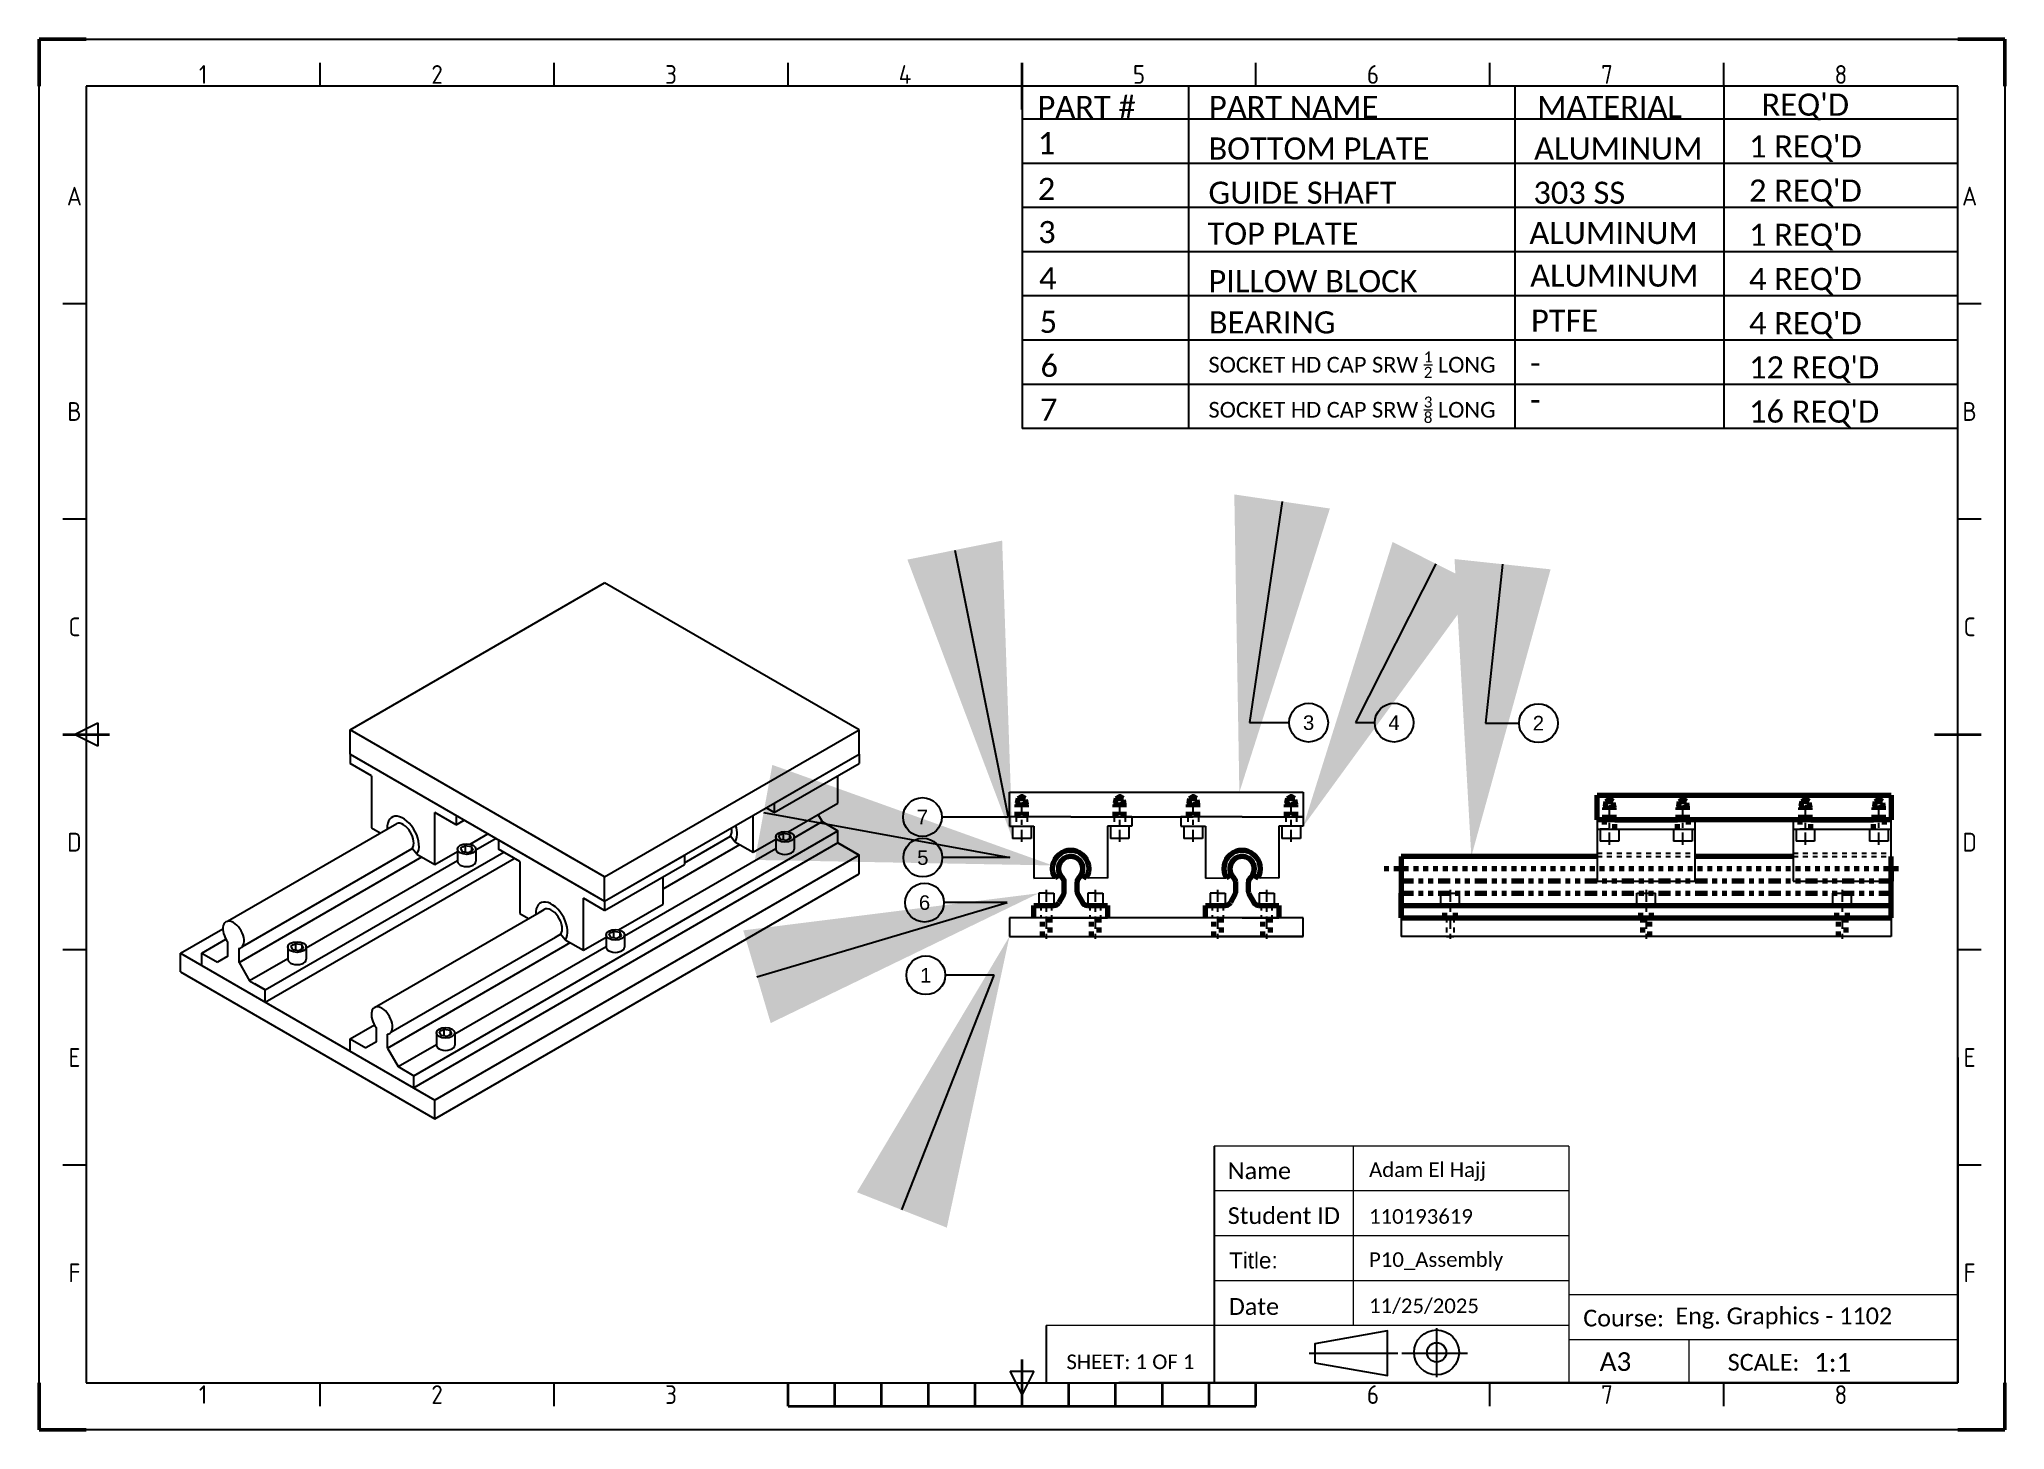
# Model space of a CAD drawing. Header units: millimetres. Extents: x 439722 to 439762.1, y 34807.3 to 34835.7.
import ezdxf
from ezdxf import colors
from ezdxf.entities.mleader import LeaderData, LeaderLine
from ezdxf.enums import TextEntityAlignment as Align
from ezdxf.math import Vec2, Vec3

# ---------------------------------------------------------------- set-up
doc = ezdxf.new("R2010")
doc.units = ezdxf.units.MM
doc.header["$LTSCALE"] = 0.1
for name, pattern in [('CENTER', [2, 1.25, -0.25, 0.25, -0.25]), ('CENTER2', [1.125, 0.75, -0.125, 0.125, -0.125]), ('CENTERX2', [4, 2.5, -0.5, 0.5, -0.5]), ('HIDDEN2', [0.1875, 0.125, -0.0625]), ('PHANTOM', [63.5, 31.75, -6.35, 6.35, -6.35, 6.35, -6.35]), ('PHANTOMX2', [5, 2.5, -0.5, 0.5, -0.5, 0.5, -0.5])]:
    doc.linetypes.add(name, pattern=pattern)
for name, color, linetype in [('2', 32, 'Continuous'), ('Center', 160, 'CENTER'), ('Construction', 10, 'HIDDEN2'), ('Hidden', 10, 'HIDDEN2'), ('Layer1', 255, 'CENTERX2'), ('Phantom', 80, 'PHANTOM')]:
    doc.layers.add(name, color=color, linetype=linetype)
for name, color, linetype, lineweight in [('AM_BOR', 7, 'Continuous', 50), ('H', 7, 'Continuous', 100), ('MA_AUX', 90, 'Continuous', 20), ('TEXT', 3, 'Continuous', 5)]:
    doc.layers.add(name, color=color, linetype=linetype, lineweight=lineweight)
doc.styles.add('ACISOTS', font='isocp.shx')
doc.styles.get("Standard").update_dxf_attribs({"font": 'arial.ttf'})

msp = doc.modelspace()

# ---------------------------------------------------------------- texts
at = {"color": 150, "linetype": 'Continuous', "lineweight": 13, "attachment_point": 4}
for s, insert, char_height, width in [('\\pxt18;{\\fCalibri|b0|i0|c0|p34;\\C0;PART #}', (439742.363, 34834.292), 0.45115, 3.26378), ('\\pxt18;{\\fCalibri|b0|i0|c0|p34;\\C0;PART NAME}', (439745.863, 34834.289), 0.45115, 4.59055), ('\\pxt18;{\\fCalibri|b0|i0|c0|p34;\\C0;MATERIAL}', (439752.564, 34834.292), 0.45115, 4.59055), ("\\pxt18;{\\fCalibri|b0|i0|c0|p34;\\C0;REQ'D}", (439757.146, 34834.292), 0.45115, 4.59055), ('\\pxt18;{\\fCalibri|b0|i0|c0|p34;\\C0;1}', (439742.369, 34833.551), 0.45115, 0.70156), ('{\\fCalibri|b0|i0|c0|p34;\\C0;BOTTOM PLATE}', (439745.853, 34833.44), 0.45115, 4.59055), ('\\pxt18;{\\fCalibri|b0|i0|c0|p34;\\C0;ALUMINUM}', (439752.503, 34833.44), 0.45115, 4.59055), ("\\pxt18;{\\fCalibri|b0|i0|c0|p34;\\C0;1 REQ'D}", (439756.89, 34833.44), 0.45115, 4.59055), ('\\pxt18;{\\fCalibri|b0|i0|c0|p34;\\C0;2}', (439742.369, 34832.619), 0.45115, 0.70156), ('{\\fCalibri|b0|i0|c0|p34;\\C0;GUIDE SHAFT}', (439745.853, 34832.538), 0.45115, 4.59055), ('\\pxt18;{\\fCalibri|b0|i0|c0|p34;\\C0;303 SS}', (439752.487, 34832.538), 0.45115, 4.59055), ("\\pxt18;{\\fCalibri|b0|i0|c0|p34;\\C0;2 REQ'D }", (439756.89, 34832.538), 0.45115, 4.59055), ('\\pxt18;{\\fCalibri|b0|i0|c0|p34;\\C0;3}', (439742.376, 34831.735), 0.45115, 0.70156), ('\\pxt18;{\\fCalibri|b0|i0|c0|p34;\\C0;TOP PLATE}', (439745.834, 34831.704), 0.45115, 4.59055), ('\\pxt18;{\\fCalibri|b0|i0|c0|p34;\\C0;ALUMINUM}', (439752.406, 34831.717), 0.45115, 4.59055), ("\\pxt18;{\\fCalibri|b0|i0|c0|p34;\\C0;1 REQ'D}", (439756.89, 34831.636), 0.45115, 4.59055), ('\\pxt18;{\\fCalibri|b0|i0|c0|p34;\\C0;4}', (439742.394, 34830.794), 0.45115, 0.70156), ('\\pxt18;{\\fCalibri|b0|i0|c0|p34;\\C0;ALUMINUM}', (439752.422, 34830.847), 0.45115, 4.59055), ("\\pxt18;{\\fCalibri|b0|i0|c0|p34;\\C0;4 REQ'D}", (439756.89, 34830.733), 0.45115, 4.59055), ('\\pxt18;{\\fCalibri|b0|i0|c0|p34;\\C0;PILLOW BLOCK}', (439745.853, 34830.733), 0.45115, 4.59055), ('\\pxt18;{\\fCalibri|b0|i0|c0|p34;\\C0;5}', (439742.406, 34829.903), 0.45115, 0.70156), ('\\pxt18;{\\fCalibri|b0|i0|c0|p34;\\C0;BEARING}', (439745.859, 34829.891), 0.45115, 4.59055), ('\\pxt18;{\\fCalibri|b0|i0|c0|p34;\\C0;PTFE}', (439752.438, 34829.929), 0.45115, 4.59055), ("\\pxt18;{\\fCalibri|b0|i0|c0|p34;\\C0;4 REQ'D}", (439756.89, 34829.831), 0.45115, 4.59055), ('\\pxt18;{\\fCalibri|b0|i0|c0|p34;\\C0;6}', (439742.424, 34829.005), 0.45115, 0.70156), ('\\A1;\\pxt18;{\\fCalibri|b0|i0|c0|p34;\\C0;SOCKET HD CAP SRW \\H0.7x;\\S1/2;\\H1.42857x; LONG}', (439745.853, 34829.031), 0.32, 8.42878), ('\\pxt18;{\\fCalibri|b0|i0|c0|p34;\\C0;-\\P-}', (439752.422, 34828.685), 0.45115, 4.59055), ("\\pxt18;{\\fCalibri|b0|i0|c0|p34;\\C0;12 REQ'D}", (439756.89, 34828.929), 0.45115, 4.59055), ('\\pxt18;{\\fCalibri|b0|i0|c0|p34;\\C0;7}', (439742.412, 34828.115), 0.45115, 0.70156), ('\\A1;\\pxt18;{\\fCalibri|b0|i0|c0|p34;\\C0;SOCKET HD CAP SRW \\H0.7x;\\S3/8;\\H1.42857x; LONG}', (439745.853, 34828.111), 0.32, 6.25549), ("\\pxt18;{\\fCalibri|b0|i0|c0|p34;\\C0;16 REQ'D}", (439756.89, 34828.027), 0.45115, 4.59055)]:
    msp.add_mtext(s, dxfattribs=dict(at, insert=insert, char_height=char_height, width=width))
at = {"layer": 'H', "color": 150, "linetype": 'Continuous', "lineweight": 13, "attachment_point": 4}
for s, insert, char_height, width in [('{\\fCalibri|b0|i0|c0|p34;Name}', (439746.247, 34812.578), 0.34208, 3.10309), ('\\pxt18;{\\fCalibri|b0|i0|c0|p34;Student ID}', (439746.247, 34811.662), 0.34208, 12.00586), ('Title: ', (439746.274, 34810.747), 0.3279, 1.70997), ('\\pxt18;{\\fCalibri|b0|i0|c0|p34;Date}', (439746.267, 34809.807), 0.34208, 12.00586), ('\\pxt18;{\\fCalibri|b0|i0|c0|p34;Course:}', (439753.506, 34809.571), 0.34208, 12.00586), ('\\pxt18;{\\fCalibri|b0|i0|c0|p34;Eng. Graphics - 1102}', (439755.387, 34809.571), 0.34208, 12.00586), ('\\pxt18;{\\fCalibri|b0|i0|c0|p34;SCALE: }', (439756.454, 34808.668), 0.34208, 12.00586)]:
    msp.add_mtext(s, dxfattribs=dict(at, insert=insert, char_height=char_height, width=width))
at = {"layer": 'H', "color": 2, "linetype": 'Continuous', "lineweight": 13, "char_height": 0.38009, "width": 4.46524, "attachment_point": 4}
for s, insert in [('\\pxt18;{\\fCalibri|b0|i0|c178|p34;\\C241;A3 }', (439753.842, 34808.683)), ('\\pxt18;{\\fCalibri|b0|i0|c0|p34;\\C241;1:1}', (439758.218, 34808.667))]:
    msp.add_mtext(s, dxfattribs=dict(at, insert=insert))
at = {"layer": 'MA_AUX', "color": 150, "linetype": 'Continuous', "lineweight": 13, "char_height": 0.2981, "attachment_point": 4}
for s, insert, width in [('{\\fCalibri|b0|i0|c0|p34;\\C3;Adam El Hajj}', (439749.132, 34812.561), 3.00113), ('\\pxt18;{\\fCalibri|b0|i0|c0|p34;\\C3;110193619}', (439749.132, 34811.645), 2.25141), ('\\pxt18;{\\fCalibri|b0|i0|c0|p34;\\C3;P10_Assembly}', (439749.132, 34810.729), 3.43327), ('\\pxt18;{\\fCalibri|b0|i0|c0|p34;\\C3;11\\fCalibri|b0|i0|c178|p34;/\\fCalibri|b0|i0|c0|p34;25/2025}', (439749.132, 34809.813), 2.25141), ('\\pxt18;{\\fCalibri|b0|i0|c0|p34;\\C3;SHEET: 1 OF 1}', (439742.953, 34808.678), 4.92916)]:
    msp.add_mtext(s, dxfattribs=dict(at, insert=insert, width=width))

# ---------------------------------------------------------------- blocks, each defined once
blk = doc.blocks.new('ISO_A3')
for p, q in [((410, 287), (10, 287)), ((10, 287), (10, 10)), ((410, 10), (410, 287)), ((10, 10), (410, 10))]:
    blk.add_line(p, q)
at = {"layer": 'AM_BOR'}
for p, q in [((10, 297), (0, 297)), ((0, 297), (0, 287)), ((420, 297), (410, 297)), ((420, 287), (420, 297)), ((0, 0), (0, 10)), ((420, 0), (420, 10)), ((0, 0), (10, 0)), ((420, 0), (410, 0))]:
    blk.add_line(p, q, dxfattribs=at)
at = {"layer": 'AM_BOR', "color": 1, "lineweight": 25}
for p, q in [((0, 297), (420, 297)), ((0, 0), (0, 297)), ((420, 297), (420, 0)), ((60, 287), (60, 292)), ((110, 287), (110, 292)), ((160, 287), (160, 292)), ((260, 287), (260, 292)), ((310, 287), (310, 292)), ((360, 287), (360, 292)), ((10, 240.5), (5, 240.5)), ((415, 240.5), (410, 240.5)), ((10, 194.5), (5, 194.5)), ((415, 194.5), (410, 194.5)), ((7.5, 148.5), (12.5, 151)), ((12.5, 146), (7.5, 148.5)), ((12.5, 151), (12.5, 146)), ((10, 102.5), (5, 102.5)), ((415, 102.5), (410, 102.5)), ((10, 56.5), (5, 56.5)), ((415, 56.5), (410, 56.5)), ((60, 5), (60, 10)), ((110, 5), (110, 10)), ((210, 7.5), (207.5, 12.5)), ((207.5, 12.5), (212.5, 12.5)), ((212.5, 12.5), (210, 7.5)), ((310, 5), (310, 10)), ((360, 5), (360, 10)), ((420, 0), (0, 0))]:
    blk.add_line(p, q, dxfattribs=at)
at = {"layer": 'AM_BOR', "color": 2, "lineweight": 35}
for p, q in [((210, 282), (210, 292)), ((5, 148.5), (15, 148.5)), ((405, 148.5), (415, 148.5)), ((210, 5), (210, 15)), ((160, 5), (160, 10)), ((170, 5), (170, 10)), ((180, 5), (180, 10)), ((190, 5), (190, 10)), ((200, 5), (200, 10)), ((220, 5), (220, 10)), ((230, 5), (230, 10)), ((240, 5), (240, 10)), ((250, 5), (250, 10)), ((260, 5), (260, 10)), ((160, 5), (260, 5))]:
    blk.add_line(p, q, dxfattribs=at)
at = {"layer": 'AM_BOR', "color": 1, "lineweight": 25, "style": 'ACISOTS'}
for s, p in [('1', (35, 289.5)), ('2', (85, 289.5)), ('3', (135, 289.5)), ('4', (185, 289.5)), ('5', (235, 289.5)), ('6', (285, 289.5)), ('7', (335, 289.5)), ('8', (385, 289.5)), ('A', (7.5, 263.5)), ('A', (412.5, 263.5)), ('B', (7.5, 217.5)), ('B', (412.5, 217.5)), ('C', (7.5, 171.5)), ('C', (412.5, 171.5)), ('D', (7.5, 125.5)), ('D', (412.5, 125.5)), ('E', (7.5, 79.5)), ('E', (412.5, 79.5)), ('F', (7.5, 33.5)), ('F', (412.5, 33.5)), ('1', (35, 7.5)), ('2', (85, 7.5)), ('3', (135, 7.5)), ('6', (285, 7.5)), ('7', (335, 7.5)), ('8', (385, 7.5))]:
    blk.add_text(s, height=4, dxfattribs=at).set_placement(p, align=Align.MIDDLE)
blk = doc.blocks.new('*U3')
at = {"layer": 'Center', "color": 0, "linetype": 'CENTER2', "lineweight": 100, "transparency": 16777216}
blk.add_line((4.149, 0), (-6.403, 0), dxfattribs=at)
blk = doc.blocks.new('*U4')
at = {"layer": 'Layer1', "color": 0, "linetype": 'CENTERX2', "transparency": 16777216}
blk.add_line((0, 0.763), (0, -0.31), dxfattribs=at)
blk = doc.blocks.new('*U5')
at = {"layer": 'Layer1', "color": 0, "linetype": 'CENTERX2', "transparency": 16777216}
blk.add_line((0, 0.763), (0, -0.31), dxfattribs=at)
blk = doc.blocks.new('*U6')
at = {"layer": 'Layer1', "color": 0, "linetype": 'CENTERX2', "transparency": 16777216}
blk.add_line((0, 0.763), (0, -0.31), dxfattribs=at)
blk = doc.blocks.new('*U7')
at = {"layer": 'Layer1', "color": 0, "linetype": 'CENTERX2', "transparency": 16777216}
blk.add_line((0, -0.763), (0, 0.31), dxfattribs=at)
blk = doc.blocks.new('*U8')
at = {"layer": 'Layer1', "color": 0, "linetype": 'CENTERX2', "transparency": 16777216}
blk.add_line((0, -0.763), (0, 0.31), dxfattribs=at)
blk = doc.blocks.new('*U9')
at = {"layer": 'Layer1', "color": 0, "linetype": 'CENTERX2', "transparency": 16777216}
blk.add_line((0, -0.763), (0, 0.31), dxfattribs=at)
blk = doc.blocks.new('*U10')
at = {"layer": 'Layer1', "color": 0, "linetype": 'CENTERX2', "transparency": 16777216}
blk.add_line((0, -0.763), (0, 0.31), dxfattribs=at)
blk = doc.blocks.new('*U11')
at = {"layer": 'Center', "color": 0, "linetype": 'CENTERX2', "transparency": 16777216}
blk.add_line((0, 0.763), (0, -0.31), dxfattribs=at)
blk = doc.blocks.new('*U12')
at = {"layer": 'Center', "color": 0, "linetype": 'CENTERX2', "transparency": 16777216}
blk.add_line((0, 0.763), (0, -0.31), dxfattribs=at)
blk = doc.blocks.new('*U13')
at = {"layer": 'Center', "color": 0, "linetype": 'CENTERX2', "transparency": 16777216}
blk.add_line((0, 0.763), (0, -0.31), dxfattribs=at)
blk = doc.blocks.new('*U14')
at = {"layer": 'Center', "color": 0, "linetype": 'CENTERX2', "transparency": 16777216}
blk.add_line((0, 0.763), (0, -0.31), dxfattribs=at)
blk = doc.blocks.new('*U15')
at = {"layer": 'Layer1', "color": 0, "linetype": 'CENTERX2', "transparency": 16777216}
blk.add_line((0, -0.763), (0, 0.212), dxfattribs=at)
blk = doc.blocks.new('*U16')
at = {"layer": 'Layer1', "color": 0, "linetype": 'CENTERX2', "transparency": 16777216}
blk.add_line((0, -0.763), (0, 0.212), dxfattribs=at)
blk = doc.blocks.new('*U17')
at = {"layer": 'Layer1', "color": 0, "linetype": 'CENTERX2', "transparency": 16777216}
blk.add_line((0, -0.763), (0, 0.212), dxfattribs=at)
blk = doc.blocks.new('*U18')
at = {"layer": 'Layer1', "color": 0, "linetype": 'CENTERX2', "transparency": 16777216}
blk.add_line((0, -0.763), (0, 0.212), dxfattribs=at)
blk = doc.blocks.new('*U28')
blk.add_line((9.554, 0), (-9.554, 0))
blk = doc.blocks.new('*U29')
at = {"color": 0, "linetype": 'ByBlock', "lineweight": -2, "transparency": 16777216}
for p in [(0, 0), (0, -0.902), (0, -1.805), (0, -2.707), (0, -3.609), (0, -4.511), (0, -5.414), (0, -6.316)]:
    blk.add_blockref('*U28', p, dxfattribs=at)
blk = doc.blocks.new('_TagCircle')
at = {"color": 0, "linetype": 'ByBlock', "lineweight": -2, "transparency": 16777216}
blk.add_circle((0, 0), 4, dxfattribs=at)
at = {"color": 0, "transparency": 16777216}
blk.add_attdef('TAGNUMBER', text='', height=3, dxfattribs=at).set_placement((0, -1.5), align=Align.CENTER)

# ---------------------------------------------------------------- linework, layer by layer
for p, q in [((439742.046, 34834.716), (439742.046, 34827.726)), ((439745.448, 34834.716), (439745.448, 34827.726)), ((439752.109, 34834.716), (439752.109, 34827.726)), ((439756.377, 34834.716), (439756.377, 34827.726)), ((439745.448, 34827.726), (439745.448, 34827.726)), ((439728.328, 34821.58), (439733.524, 34824.58)), ((439738.72, 34821.58), (439733.524, 34824.58)), ((439728.328, 34821.08), (439728.328, 34821.58)), ((439733.524, 34818.58), (439728.328, 34821.58)), ((439733.524, 34818.58), (439738.72, 34821.58)), ((439738.72, 34821.08), (439738.72, 34821.58)), ((439728.328, 34821.08), (439733.524, 34818.08)), ((439728.328, 34821.08), (439728.328, 34820.89)), ((439733.524, 34818.08), (439738.72, 34821.08)), ((439736.988, 34820.08), (439738.72, 34821.08)), ((439738.72, 34821.08), (439738.72, 34820.89)), ((439728.761, 34820.64), (439728.328, 34820.89)), ((439728.761, 34820.64), (439728.761, 34819.58)), ((439736.988, 34819.89), (439738.72, 34820.89)), ((439738.287, 34820.08), (439738.287, 34820.64)), ((439741.79, 34819.803), (439741.79, 34820.303)), ((439741.79, 34820.303), (439747.79, 34820.303)), ((439747.79, 34820.303), (439747.79, 34819.803)), ((439730.493, 34819.64), (439730.06, 34819.89)), ((439730.06, 34818.83), (439730.06, 34819.89)), ((439730.493, 34819.83), (439730.493, 34819.64)), ((439736.555, 34819.08), (439736.555, 34819.83)), ((439736.988, 34819.89), (439736.824, 34819.985)), ((439736.988, 34820.08), (439736.988, 34819.89)), ((439737.274, 34819.495), (439738.287, 34820.08)), ((439737.884, 34819.847), (439737.967, 34819.705)), ((439743.04, 34819.803), (439741.79, 34819.803)), ((439741.79, 34819.803), (439741.79, 34819.613)), ((439742.04, 34819.803), (439741.93, 34819.803)), ((439741.945, 34819.803), (439742.04, 34819.803)), ((439742.04, 34819.803), (439742.15, 34819.803)), ((439743.04, 34819.803), (439744.29, 34819.803)), ((439744.29, 34819.803), (439744.04, 34819.803)), ((439744.29, 34819.803), (439744.29, 34819.613)), ((439744.29, 34819.803), (439745.29, 34819.803)), ((439746.54, 34819.803), (439745.29, 34819.803)), ((439745.29, 34819.803), (439745.29, 34819.613)), ((439745.29, 34819.803), (439745.54, 34819.803)), ((439746.54, 34819.803), (439747.79, 34819.803)), ((439747.79, 34819.803), (439747.54, 34819.803)), ((439747.79, 34819.803), (439747.79, 34819.613)), ((439725.822, 34817.671), (439729.279, 34819.67)), ((439728.761, 34819.58), (439728.94, 34819.477)), ((439729.627, 34814.52), (439738.287, 34819.52)), ((439730.493, 34819.64), (439730.657, 34819.735)), ((439730.779, 34819.245), (439731.142, 34819.455)), ((439732.008, 34819.455), (439732.875, 34818.955)), ((439735.152, 34818.866), (439736.091, 34819.408)), ((439736.186, 34819.293), (439736.091, 34819.408)), ((439737.018, 34819.395), (439737.018, 34819.145)), ((439737.122, 34819.443), (439737.075, 34819.415)), ((439737.075, 34819.415), (439737.109, 34819.34)), ((439737.122, 34819.443), (439737.17, 34819.47)), ((439737.17, 34819.47), (439737.17, 34819.331)), ((439737.335, 34819.375), (439737.3, 34819.45)), ((439737.391, 34819.373), (439737.967, 34819.705)), ((439737.391, 34819.395), (439737.391, 34819.145)), ((439737.967, 34819.705), (439738.287, 34819.52)), ((439738.287, 34819.27), (439738.287, 34819.52)), ((439741.79, 34819.613), (439742.29, 34819.613)), ((439741.85, 34819.613), (439741.85, 34819.363)), ((439742.23, 34819.613), (439742.23, 34819.363)), ((439742.29, 34819.613), (439742.29, 34818.553)), ((439744.29, 34819.613), (439743.79, 34819.613)), ((439743.79, 34819.613), (439743.79, 34818.553)), ((439743.85, 34819.613), (439743.85, 34819.363)), ((439744.23, 34819.613), (439744.23, 34819.363)), ((439745.29, 34819.613), (439745.79, 34819.613)), ((439745.35, 34819.613), (439745.35, 34819.363)), ((439745.73, 34819.613), (439745.73, 34819.363)), ((439745.79, 34819.613), (439745.79, 34818.553)), ((439747.79, 34819.613), (439747.29, 34819.613)), ((439747.29, 34819.613), (439747.29, 34818.553)), ((439747.35, 34819.613), (439747.35, 34819.363)), ((439747.73, 34819.613), (439747.73, 34819.363)), ((439753.79, 34819.743), (439753.79, 34818.493)), ((439755.79, 34819.743), (439753.79, 34819.743)), ((439753.79, 34819.553), (439755.79, 34819.553)), ((439754.04, 34819.553), (439753.85, 34819.553)), ((439753.85, 34819.553), (439753.85, 34819.303)), ((439754.04, 34819.553), (439754.23, 34819.553)), ((439754.23, 34819.553), (439754.23, 34819.303)), ((439755.35, 34819.553), (439755.35, 34819.303)), ((439755.43, 34819.553), (439755.65, 34819.553)), ((439755.73, 34819.553), (439755.73, 34819.303)), ((439755.79, 34818.493), (439755.79, 34819.743)), ((439757.79, 34819.743), (439757.79, 34818.493)), ((439759.79, 34819.743), (439757.79, 34819.743)), ((439757.79, 34819.553), (439759.79, 34819.553)), ((439757.85, 34819.553), (439757.85, 34819.303)), ((439758.15, 34819.553), (439757.93, 34819.553)), ((439758.23, 34819.553), (439758.23, 34819.303)), ((439759.35, 34819.553), (439759.35, 34819.303)), ((439759.73, 34819.553), (439759.73, 34819.303)), ((439759.79, 34818.493), (439759.79, 34819.743)), ((439726.059, 34816.83), (439729.791, 34818.985)), ((439726.131, 34817.158), (439729.595, 34819.158)), ((439726.596, 34816.27), (439731.463, 34819.08)), ((439729.69, 34819.043), (439729.595, 34819.158)), ((439738.287, 34819.27), (439729.627, 34814.27)), ((439729.69, 34819.043), (439730.06, 34818.83)), ((439730.06, 34818.83), (439730.523, 34819.097)), ((439738.72, 34819.02), (439730.06, 34814.02)), ((439730.523, 34819.145), (439730.523, 34818.895)), ((439730.627, 34819.193), (439730.579, 34819.165)), ((439730.579, 34819.165), (439730.614, 34819.09)), ((439730.744, 34819.07), (439730.614, 34819.09)), ((439730.627, 34819.193), (439730.674, 34819.22)), ((439730.674, 34819.22), (439730.674, 34819.081)), ((439730.792, 34819.097), (439730.744, 34819.07)), ((439730.792, 34819.097), (439730.84, 34819.125)), ((439730.84, 34819.125), (439730.805, 34819.2)), ((439731.307, 34819.36), (439730.896, 34819.123)), ((439730.896, 34819.145), (439730.896, 34818.895)), ((439731.359, 34819.33), (439733.308, 34818.205)), ((439731.359, 34819.33), (439731.359, 34819.14)), ((439731.359, 34819.33), (439732.442, 34818.705)), ((439731.792, 34818.89), (439731.359, 34819.14)), ((439733.524, 34818.08), (439735.152, 34819.02)), ((439733.927, 34817.373), (439737.018, 34819.157)), ((439734.719, 34818.33), (439736.287, 34819.235)), ((439735.152, 34819.02), (439735.152, 34818.83)), ((439736.186, 34819.293), (439736.555, 34819.08)), ((439736.555, 34819.08), (439737.018, 34819.347)), ((439737.24, 34819.32), (439737.109, 34819.34)), ((439737.287, 34819.347), (439737.24, 34819.32)), ((439737.287, 34819.347), (439737.335, 34819.375)), ((439738.287, 34819.27), (439738.72, 34819.02)), ((439738.72, 34819.02), (439738.287, 34819.27)), ((439738.72, 34819.02), (439738.287, 34819.27)), ((439738.72, 34818.64), (439738.72, 34819.02)), ((439742.23, 34819.363), (439741.85, 34819.363)), ((439744.23, 34819.363), (439743.85, 34819.363)), ((439745.73, 34819.363), (439745.35, 34819.363)), ((439747.73, 34819.363), (439747.35, 34819.363)), ((439754.23, 34819.303), (439753.85, 34819.303)), ((439755.73, 34819.303), (439755.35, 34819.303)), ((439758.23, 34819.303), (439757.85, 34819.303)), ((439759.73, 34819.303), (439759.35, 34819.303)), ((439726.596, 34816.02), (439731.679, 34818.955)), ((439730.523, 34818.907), (439727.432, 34817.123)), ((439730.06, 34813.64), (439738.72, 34818.64)), ((439731.792, 34818.89), (439731.792, 34817.83)), ((439733.524, 34817.89), (439735.152, 34818.83)), ((439733.524, 34818.08), (439733.524, 34818.58)), ((439734.719, 34818.02), (439734.719, 34818.58)), ((439733.308, 34818.205), (439733.524, 34818.08)), ((439742.29, 34818.553), (439742.716, 34818.555)), ((439742.54, 34818.243), (439742.388, 34818.243)), ((439742.388, 34818.243), (439742.388, 34817.993)), ((439742.54, 34818.243), (439742.693, 34818.243)), ((439742.54, 34818.243), (439742.65, 34818.243)), ((439742.65, 34818.243), (439742.693, 34818.243)), ((439742.693, 34818.243), (439742.694, 34817.993)), ((439743.79, 34818.553), (439743.365, 34818.555)), ((439743.54, 34818.243), (439743.388, 34818.243)), ((439743.388, 34818.243), (439743.388, 34817.993)), ((439743.54, 34818.243), (439743.693, 34818.243)), ((439743.54, 34818.243), (439743.65, 34818.243)), ((439743.65, 34818.243), (439743.693, 34818.243)), ((439743.693, 34818.243), (439743.694, 34817.993)), ((439745.79, 34818.553), (439746.216, 34818.555)), ((439746.04, 34818.243), (439745.888, 34818.243)), ((439745.888, 34818.243), (439745.888, 34817.993)), ((439746.04, 34818.243), (439746.193, 34818.243)), ((439746.04, 34818.243), (439746.15, 34818.243)), ((439746.15, 34818.243), (439746.193, 34818.243)), ((439746.193, 34818.243), (439746.194, 34817.993)), ((439747.29, 34818.553), (439746.865, 34818.555)), ((439747.04, 34818.243), (439746.888, 34818.243)), ((439746.888, 34818.243), (439746.888, 34817.993)), ((439747.04, 34818.243), (439747.193, 34818.243)), ((439747.04, 34818.243), (439747.15, 34818.243)), ((439747.15, 34818.243), (439747.193, 34818.243)), ((439747.193, 34818.243), (439747.194, 34817.993)), ((439750.6, 34817.993), (439750.6, 34818.243)), ((439750.6, 34818.243), (439750.98, 34818.243)), ((439750.98, 34817.993), (439750.98, 34818.243)), ((439753.79, 34818.493), (439755.79, 34818.493)), ((439754.6, 34817.993), (439754.6, 34818.243)), ((439754.6, 34818.243), (439754.98, 34818.243)), ((439754.98, 34817.993), (439754.98, 34818.243)), ((439757.79, 34818.493), (439759.79, 34818.493)), ((439758.6, 34817.993), (439758.6, 34818.243)), ((439758.6, 34818.243), (439758.98, 34818.243)), ((439758.98, 34817.993), (439758.98, 34818.243)), ((439728.824, 34815.91), (439732.185, 34817.85)), ((439731.792, 34817.83), (439731.971, 34817.727)), ((439732.185, 34817.85), (439732.288, 34817.91)), ((439733.524, 34817.89), (439733.091, 34818.14)), ((439733.091, 34817.08), (439733.091, 34818.14)), ((439733.524, 34818.08), (439733.524, 34817.89)), ((439733.81, 34817.495), (439734.719, 34818.02)), ((439742.54, 34817.993), (439742.386, 34817.993)), ((439742.54, 34817.993), (439742.43, 34817.993)), ((439742.54, 34817.993), (439742.65, 34817.993)), ((439743.54, 34817.993), (439743.43, 34817.993)), ((439743.54, 34817.993), (439743.65, 34817.993)), ((439746.04, 34817.993), (439745.93, 34817.993)), ((439746.04, 34817.993), (439746.15, 34817.993)), ((439747.04, 34817.993), (439746.93, 34817.993)), ((439747.04, 34817.993), (439747.15, 34817.993)), ((439750.79, 34817.993), (439750.6, 34817.993)), ((439750.79, 34817.993), (439750.98, 34817.993)), ((439724.864, 34817.02), (439725.73, 34817.52)), ((439732.523, 34817.348), (439732.626, 34817.408)), ((439732.721, 34817.293), (439732.626, 34817.408)), ((439733.554, 34817.395), (439733.554, 34817.145)), ((439733.658, 34817.443), (439733.61, 34817.415)), ((439733.61, 34817.415), (439733.645, 34817.34)), ((439733.658, 34817.443), (439733.706, 34817.47)), ((439733.706, 34817.47), (439733.706, 34817.331)), ((439733.823, 34817.347), (439733.871, 34817.375)), ((439733.871, 34817.375), (439733.836, 34817.45)), ((439733.927, 34817.395), (439733.927, 34817.145)), ((439747.79, 34817.743), (439741.79, 34817.743)), ((439741.79, 34817.743), (439741.79, 34817.363)), ((439743.04, 34817.743), (439742.29, 34817.743)), ((439742.54, 34817.743), (439743.54, 34817.743)), ((439743.04, 34817.743), (439743.79, 34817.743)), ((439746.54, 34817.743), (439745.79, 34817.743)), ((439746.54, 34817.743), (439747.29, 34817.743)), ((439747.79, 34817.363), (439747.79, 34817.743)), ((439749.79, 34817.743), (439749.79, 34817.363)), ((439749.79, 34817.743), (439759.79, 34817.743)), ((439750.716, 34817.743), (439750.865, 34817.743)), ((439759.79, 34817.743), (439759.79, 34817.363)), ((439724.864, 34816.64), (439724.864, 34817.02)), ((439724.864, 34817.02), (439730.06, 34814.02)), ((439725.297, 34817.02), (439725.793, 34817.307)), ((439725.297, 34816.77), (439725.297, 34817.02)), ((439725.297, 34817.02), (439725.617, 34816.835)), ((439725.834, 34816.96), (439725.834, 34817.246)), ((439726.059, 34816.83), (439726.059, 34817.116)), ((439727.059, 34817.145), (439727.059, 34816.895)), ((439727.163, 34817.193), (439727.115, 34817.165)), ((439727.115, 34817.165), (439727.15, 34817.09)), ((439727.28, 34817.07), (439727.15, 34817.09)), ((439727.163, 34817.193), (439727.21, 34817.22)), ((439727.21, 34817.22), (439727.21, 34817.081)), ((439727.328, 34817.097), (439727.28, 34817.07)), ((439727.328, 34817.097), (439727.375, 34817.125)), ((439727.375, 34817.125), (439727.341, 34817.2)), ((439727.432, 34817.145), (439727.432, 34816.895)), ((439729.09, 34815.08), (439732.719, 34817.175)), ((439729.162, 34815.408), (439732.523, 34817.348)), ((439730.463, 34815.373), (439733.554, 34817.157)), ((439732.719, 34817.175), (439732.823, 34817.235)), ((439732.721, 34817.293), (439733.091, 34817.08)), ((439733.091, 34817.08), (439733.554, 34817.347)), ((439733.775, 34817.32), (439733.645, 34817.34)), ((439733.823, 34817.347), (439733.775, 34817.32)), ((439741.79, 34817.363), (439747.79, 34817.363)), ((439741.79, 34817.363), (439742.54, 34817.363)), ((439742.466, 34817.363), (439742.615, 34817.363)), ((439742.54, 34817.363), (439743.54, 34817.363)), ((439747.04, 34817.363), (439746.04, 34817.363)), ((439747.79, 34817.363), (439747.04, 34817.363)), ((439759.79, 34817.363), (439749.79, 34817.363)), ((439750.716, 34817.363), (439750.865, 34817.363)), ((439724.864, 34816.64), (439730.06, 34813.64)), ((439725.834, 34816.96), (439725.617, 34816.835)), ((439726.059, 34816.83), (439726.275, 34816.455)), ((439727.059, 34816.907), (439726.275, 34816.455)), ((439726.275, 34816.455), (439726.596, 34816.27)), ((439726.596, 34816.27), (439726.379, 34816.395)), ((439726.596, 34816.02), (439726.596, 34816.27)), ((439728.328, 34815.27), (439728.824, 34815.557)), ((439728.865, 34815.21), (439728.865, 34815.496)), ((439729.09, 34815.08), (439729.09, 34815.366)), ((439730.09, 34815.395), (439730.09, 34815.145)), ((439730.194, 34815.443), (439730.146, 34815.415)), ((439730.146, 34815.415), (439730.181, 34815.34)), ((439730.194, 34815.443), (439730.241, 34815.47)), ((439730.241, 34815.47), (439730.241, 34815.331)), ((439730.359, 34815.347), (439730.407, 34815.375)), ((439730.407, 34815.375), (439730.372, 34815.45)), ((439730.463, 34815.395), (439730.463, 34815.145)), ((439728.328, 34815.02), (439728.328, 34815.27)), ((439728.328, 34815.27), (439728.648, 34815.085)), ((439728.865, 34815.21), (439728.648, 34815.085)), ((439729.09, 34815.08), (439729.306, 34814.705)), ((439729.306, 34814.705), (439730.09, 34815.157)), ((439730.311, 34815.32), (439730.181, 34815.34)), ((439730.359, 34815.347), (439730.311, 34815.32)), ((439729.306, 34814.705), (439729.627, 34814.52)), ((439729.41, 34814.395), (439729.627, 34814.27)), ((439729.627, 34814.27), (439729.627, 34814.52)), ((439730.06, 34813.64), (439730.06, 34814.02))]:
    msp.add_line(p, q)
at = {"linetype": 'Continuous', "lineweight": 100}
for p, q in [((439753.79, 34819.743), (439753.79, 34820.243)), ((439753.79, 34820.243), (439759.79, 34820.243)), ((439759.79, 34820.243), (439759.79, 34819.743)), ((439759.79, 34819.743), (439753.79, 34819.743)), ((439756.04, 34819.743), (439754.04, 34819.743)), ((439757.54, 34819.743), (439756.04, 34819.743)), ((439759.54, 34819.743), (439757.54, 34819.743)), ((439759.79, 34819.743), (439759.54, 34819.743))]:
    msp.add_line(p, q, dxfattribs=at)
at = {"lineweight": 100}
for p, q in [((439754.15, 34819.743), (439755.43, 34819.743)), ((439758.15, 34819.743), (439759.43, 34819.743)), ((439753.79, 34818.993), (439749.79, 34818.993)), ((439749.79, 34818.993), (439749.79, 34818.743)), ((439757.79, 34818.993), (439755.79, 34818.993)), ((439759.79, 34818.743), (439759.79, 34818.993)), ((439742.824, 34818.618), (439742.716, 34818.555)), ((439743.257, 34818.618), (439743.365, 34818.555)), ((439746.324, 34818.618), (439746.216, 34818.555)), ((439746.757, 34818.618), (439746.865, 34818.555)), ((439749.79, 34818.743), (439749.79, 34817.743)), ((439759.79, 34817.743), (439759.79, 34818.743)), ((439759.79, 34818.743), (439759.79, 34818.493)), ((439742.894, 34818.215), (439742.801, 34818.053)), ((439742.91, 34818.275), (439742.91, 34818.47)), ((439743.17, 34818.275), (439743.17, 34818.47)), ((439743.187, 34818.215), (439743.28, 34818.053)), ((439746.394, 34818.215), (439746.301, 34818.053)), ((439746.41, 34818.275), (439746.41, 34818.47)), ((439746.67, 34818.275), (439746.67, 34818.47)), ((439746.687, 34818.215), (439746.78, 34818.053)), ((439749.79, 34817.743), (439749.79, 34818.243)), ((439742.29, 34817.743), (439742.29, 34817.993)), ((439742.29, 34817.993), (439742.697, 34817.993)), ((439743.384, 34817.993), (439743.79, 34817.993)), ((439743.79, 34817.993), (439743.79, 34817.743)), ((439745.79, 34817.743), (439745.79, 34817.993)), ((439745.79, 34817.993), (439746.197, 34817.993)), ((439746.884, 34817.993), (439747.29, 34817.993)), ((439747.29, 34817.993), (439747.29, 34817.743)), ((439749.79, 34817.743), (439749.79, 34817.993)), ((439749.79, 34817.993), (439759.79, 34817.993)), ((439749.79, 34817.743), (439759.79, 34817.743))]:
    msp.add_line(p, q, dxfattribs=at)
at = {"color": 4}
msp.add_line((439742.542, 34809.419), (439742.542, 34808.25), dxfattribs=at)
for points in [[(439737.17, 34819.47), (439737.3, 34819.45)], [(439737.3, 34819.45), (439737.3, 34819.355)], [(439730.674, 34819.22), (439730.805, 34819.2)], [(439730.805, 34819.2), (439730.805, 34819.105)], [(439733.706, 34817.47), (439733.836, 34817.45)], [(439733.836, 34817.45), (439733.836, 34817.355)], [(439727.21, 34817.22), (439727.341, 34817.2)], [(439727.341, 34817.2), (439727.341, 34817.105)], [(439730.241, 34815.47), (439730.372, 34815.45)], [(439730.372, 34815.45), (439730.372, 34815.355)]]:
    msp.add_lwpolyline(points)
at = {"lineweight": 100}
for centre, radius, start, end in [((439743.04, 34818.743), 0.375, 330, 210), ((439743.04, 34818.743), 0.25, 312.5066, 227.4934), ((439743.04, 34818.743), 0.25, 330, 210), ((439746.54, 34818.743), 0.375, 330, 210), ((439746.54, 34818.743), 0.25, 312.5066, 227.4934), ((439746.54, 34818.743), 0.25, 330, 210), ((439742.79, 34818.47), 0.12, 0, 47.4934), ((439742.79, 34818.275), 0.12, 330, 0), ((439743.29, 34818.47), 0.12, 132.5066, 180), ((439743.29, 34818.275), 0.12, 180, 210), ((439746.29, 34818.47), 0.12, 0, 47.4934), ((439746.29, 34818.275), 0.12, 330, 0), ((439746.79, 34818.47), 0.12, 132.5066, 180), ((439746.79, 34818.275), 0.12, 180, 210), ((439742.697, 34818.113), 0.12, 270, 330), ((439743.384, 34818.113), 0.12, 210, 270), ((439746.197, 34818.113), 0.12, 270, 330), ((439746.884, 34818.113), 0.12, 210, 270)]:
    msp.add_arc(centre, radius, start, end, dxfattribs=at)
for centre, major_axis, start_param, end_param in [((439729.41, 34819.395), (0.23, -0.398), 0.254084, 3.982662), ((439729.41, 34819.395), (0.153, -0.265), 0.238547, 3.006645), ((439735.906, 34819.645), (0.153, -0.265), 0.238547, 1.003444), ((439735.906, 34819.645), (0.23, -0.398), 0.254084, 1.204385), ((439737.205, 34819.145), (-0.187, 0), 6.283185, 9.424778), ((439730.709, 34818.895), (-0.187, 0), 6.283185, 9.424778), ((439732.442, 34817.645), (0.23, -0.398), 0.254084, 3.982662), ((439732.442, 34817.645), (0.153, -0.265), 0.238547, 3.142843), ((439725.946, 34817.395), (0.153, -0.265), 6.044638, 11.234122), ((439733.741, 34817.145), (-0.187, 0), 6.283185, 9.424778), ((439727.245, 34816.895), (-0.187, 0), 6.283185, 9.424778), ((439728.977, 34815.645), (0.153, -0.265), 6.044638, 11.234122), ((439730.276, 34815.145), (-0.187, 0), 6.283185, 9.424778)]:
    msp.add_ellipse(centre, major_axis=major_axis, ratio=0.57735, start_param=start_param, end_param=end_param)
for centre in [(439737.205, 34819.395), (439730.709, 34819.145), (439733.741, 34817.395), (439727.245, 34817.145), (439730.276, 34815.395)]:
    msp.add_ellipse(centre, major_axis=(-0.187, 0), ratio=0.57735)
at = {"layer": '2', "color": 4, "linetype": 'Continuous'}
for p, q in [((439761.155, 34814.892), (439761.155, 34808.25)), ((439745.968, 34813.083), (439745.968, 34808.25)), ((439761.155, 34808.25), (439744.02, 34808.25))]:
    msp.add_line(p, q, dxfattribs=at)
at = {"layer": '2', "color": 6}
for p, q in [((439750.513, 34808.364), (439750.513, 34809.37)), ((439747.906, 34808.855), (439749.718, 34808.855)), ((439749.802, 34808.855), (439751.144, 34808.855))]:
    msp.add_line(p, q, dxfattribs=at)
at = {"layer": '2', "color": 30}
msp.add_lwpolyline([(439748.023, 34808.656), (439749.507, 34808.399), (439749.507, 34809.315), (439748.023, 34809.049)], close=True, dxfattribs=at)
for radius in [0.458, 0.196]:
    msp.add_circle((439750.511, 34808.872), radius, dxfattribs=at)
at = {"layer": 'Construction', "lineweight": 100}
for p, q in [((439753.93, 34819.743), (439753.93, 34819.553)), ((439754.15, 34819.553), (439754.15, 34819.743))]:
    msp.add_line(p, q, dxfattribs=at)
at = {"layer": 'Hidden', "lineweight": 100}
for p, q in [((439741.966, 34820.178), (439742.04, 34820.221)), ((439742.115, 34820.178), (439742.04, 34820.221)), ((439743.966, 34820.178), (439744.04, 34820.221)), ((439744.115, 34820.178), (439744.04, 34820.221)), ((439745.466, 34820.178), (439745.54, 34820.221)), ((439745.615, 34820.178), (439745.54, 34820.221)), ((439747.466, 34820.178), (439747.54, 34820.221)), ((439747.615, 34820.178), (439747.54, 34820.221)), ((439741.966, 34820.178), (439741.945, 34820.053)), ((439742.135, 34820.053), (439741.945, 34820.053)), ((439741.945, 34819.803), (439741.945, 34820.053)), ((439741.966, 34819.803), (439741.966, 34820.178)), ((439742.115, 34820.178), (439741.966, 34820.178)), ((439742.115, 34819.803), (439742.115, 34820.178)), ((439742.135, 34820.053), (439742.115, 34820.178)), ((439742.135, 34819.803), (439742.135, 34820.053)), ((439743.966, 34820.178), (439743.945, 34820.053)), ((439744.135, 34820.053), (439743.945, 34820.053)), ((439743.945, 34819.803), (439743.945, 34820.053)), ((439743.966, 34819.803), (439743.966, 34820.178)), ((439744.115, 34820.178), (439743.966, 34820.178)), ((439744.115, 34819.803), (439744.115, 34820.178)), ((439744.135, 34820.053), (439744.115, 34820.178)), ((439744.135, 34819.803), (439744.135, 34820.053)), ((439745.466, 34820.178), (439745.445, 34820.053)), ((439745.635, 34820.053), (439745.445, 34820.053)), ((439745.445, 34819.803), (439745.445, 34820.053)), ((439745.466, 34819.803), (439745.466, 34820.178)), ((439745.615, 34820.178), (439745.466, 34820.178)), ((439745.615, 34819.803), (439745.615, 34820.178)), ((439745.635, 34820.053), (439745.615, 34820.178)), ((439745.635, 34819.803), (439745.635, 34820.053)), ((439747.466, 34820.178), (439747.445, 34820.053)), ((439747.635, 34820.053), (439747.445, 34820.053)), ((439747.445, 34819.803), (439747.445, 34820.053)), ((439747.466, 34819.803), (439747.466, 34820.178)), ((439747.615, 34820.178), (439747.466, 34820.178)), ((439747.615, 34819.803), (439747.615, 34820.178)), ((439747.635, 34820.053), (439747.615, 34820.178)), ((439747.635, 34819.803), (439747.635, 34820.053)), ((439753.966, 34820.118), (439753.945, 34819.993)), ((439754.135, 34819.993), (439753.945, 34819.993)), ((439753.945, 34819.743), (439753.945, 34819.993)), ((439753.966, 34820.118), (439754.04, 34820.161)), ((439753.966, 34819.743), (439753.966, 34820.118)), ((439754.115, 34820.118), (439753.966, 34820.118)), ((439754.115, 34820.118), (439754.04, 34820.161)), ((439754.115, 34819.743), (439754.115, 34820.118)), ((439754.135, 34819.993), (439754.115, 34820.118)), ((439754.135, 34819.743), (439754.135, 34819.993)), ((439755.466, 34820.118), (439755.445, 34819.993)), ((439755.635, 34819.993), (439755.445, 34819.993)), ((439755.445, 34819.743), (439755.445, 34819.993)), ((439755.466, 34820.118), (439755.54, 34820.161)), ((439755.466, 34819.743), (439755.466, 34820.118)), ((439755.615, 34820.118), (439755.466, 34820.118)), ((439755.615, 34820.118), (439755.54, 34820.161)), ((439755.615, 34819.743), (439755.615, 34820.118)), ((439755.635, 34819.993), (439755.615, 34820.118)), ((439755.635, 34819.743), (439755.635, 34819.993)), ((439757.966, 34820.118), (439757.945, 34819.993)), ((439758.135, 34819.993), (439757.945, 34819.993)), ((439757.945, 34819.743), (439757.945, 34819.993)), ((439757.966, 34820.118), (439758.04, 34820.161)), ((439757.966, 34819.743), (439757.966, 34820.118)), ((439758.115, 34820.118), (439757.966, 34820.118)), ((439758.115, 34820.118), (439758.04, 34820.161)), ((439758.115, 34819.743), (439758.115, 34820.118)), ((439758.135, 34819.993), (439758.115, 34820.118)), ((439758.135, 34819.743), (439758.135, 34819.993)), ((439759.466, 34820.118), (439759.445, 34819.993)), ((439759.635, 34819.993), (439759.445, 34819.993)), ((439759.445, 34819.743), (439759.445, 34819.993)), ((439759.466, 34820.118), (439759.54, 34820.161)), ((439759.466, 34819.743), (439759.466, 34820.118)), ((439759.615, 34820.118), (439759.466, 34820.118)), ((439759.615, 34820.118), (439759.54, 34820.161)), ((439759.615, 34819.743), (439759.615, 34820.118)), ((439759.635, 34819.993), (439759.615, 34820.118)), ((439759.635, 34819.743), (439759.635, 34819.993)), ((439755.43, 34819.553), (439755.43, 34819.743)), ((439755.65, 34819.743), (439755.65, 34819.553)), ((439757.93, 34819.743), (439757.93, 34819.553)), ((439758.15, 34819.553), (439758.15, 34819.743)), ((439759.43, 34819.553), (439759.43, 34819.743)), ((439759.65, 34819.743), (439759.65, 34819.553))]:
    msp.add_line(p, q, dxfattribs=at)
at = {"layer": 'Hidden'}
for p, q in [((439741.93, 34819.803), (439741.93, 34819.613)), ((439742.15, 34819.803), (439742.15, 34819.613)), ((439743.93, 34819.803), (439743.93, 34819.613)), ((439744.15, 34819.803), (439744.15, 34819.613)), ((439745.43, 34819.803), (439745.43, 34819.613)), ((439745.65, 34819.803), (439745.65, 34819.613)), ((439747.43, 34819.803), (439747.43, 34819.613)), ((439747.43, 34819.803), (439747.43, 34819.613)), ((439747.65, 34819.803), (439747.65, 34819.613)), ((439747.65, 34819.803), (439747.65, 34819.613)), ((439753.79, 34818.993), (439755.79, 34818.993)), ((439757.79, 34818.993), (439759.79, 34818.993)), ((439742.43, 34817.993), (439742.43, 34817.743)), ((439742.65, 34817.993), (439742.65, 34817.743)), ((439743.43, 34817.993), (439743.43, 34817.743)), ((439743.65, 34817.993), (439743.65, 34817.743)), ((439745.93, 34817.993), (439745.93, 34817.743)), ((439746.15, 34817.993), (439746.15, 34817.743)), ((439746.93, 34817.993), (439746.93, 34817.743)), ((439747.15, 34817.993), (439747.15, 34817.743)), ((439750.716, 34817.743), (439750.716, 34817.363)), ((439750.865, 34817.743), (439750.865, 34817.363))]:
    msp.add_line(p, q, dxfattribs=at)
at = {"layer": 'Hidden', "color": 1, "linetype": 'HIDDEN2'}
for p, q in [((439753.79, 34819.058), (439755.79, 34819.058)), ((439757.79, 34819.058), (439759.79, 34819.058))]:
    msp.add_line(p, q, dxfattribs=at)
at = {"layer": 'Hidden', "color": 1, "linetype": 'HIDDEN2', "lineweight": 100}
for p, q in [((439750.68, 34817.743), (439750.68, 34817.993)), ((439750.9, 34817.743), (439750.9, 34817.993)), ((439754.68, 34817.743), (439754.68, 34817.993)), ((439754.9, 34817.743), (439754.9, 34817.993)), ((439758.68, 34817.743), (439758.68, 34817.993)), ((439758.9, 34817.743), (439758.9, 34817.993))]:
    msp.add_line(p, q, dxfattribs=at)
at = {"layer": 'Hidden', "linetype": 'HIDDEN2', "lineweight": 100}
for p, q in [((439742.466, 34817.363), (439742.466, 34817.743)), ((439742.615, 34817.743), (439742.615, 34817.363)), ((439743.466, 34817.363), (439743.466, 34817.743)), ((439743.615, 34817.743), (439743.615, 34817.363)), ((439745.966, 34817.363), (439745.966, 34817.743)), ((439746.115, 34817.743), (439746.115, 34817.363)), ((439746.966, 34817.363), (439746.966, 34817.743)), ((439747.115, 34817.743), (439747.115, 34817.363)), ((439754.716, 34817.743), (439754.716, 34817.363)), ((439754.865, 34817.363), (439754.865, 34817.743)), ((439758.716, 34817.363), (439758.716, 34817.743)), ((439758.865, 34817.743), (439758.865, 34817.363))]:
    msp.add_line(p, q, dxfattribs=at)
at = {"layer": 'Phantom', "linetype": 'PHANTOMX2', "lineweight": 100}
msp.add_line((439759.79, 34818.493), (439749.79, 34818.493), dxfattribs=at)
at = {"layer": 'Phantom', "linetype": 'PHANTOMX2', "lineweight": 100, "transparency": 33554585}
msp.add_line((439749.79, 34818.243), (439759.79, 34818.243), dxfattribs=at)
at = {"layer": 'TEXT', "color": 4}
for p, q in [((439753.211, 34813.083), (439745.968, 34813.083)), ((439748.817, 34809.419), (439748.817, 34813.083)), ((439753.211, 34813.083), (439753.211, 34808.25)), ((439753.211, 34812.167), (439745.968, 34812.167)), ((439753.211, 34811.251), (439745.968, 34811.251)), ((439753.211, 34810.335), (439745.968, 34810.335)), ((439761.155, 34810.05), (439753.211, 34810.05)), ((439753.211, 34809.419), (439742.542, 34809.419)), ((439753.211, 34809.134), (439761.155, 34809.134)), ((439755.665, 34808.25), (439755.665, 34809.134)), ((439761.155, 34808.25), (439753.911, 34808.25))]:
    msp.add_line(p, q, dxfattribs=at)

# ---------------------------------------------------------------- block references
at = {"lineweight": 0, "xscale": 0.09554370678385724, "yscale": 0.09554370678385724, "zscale": 0.09554370678385724}
msp.add_blockref('ISO_A3', (439721.982, 34807.295), dxfattribs=at)
msp.add_blockref('*U29', (439751.6, 34834.042))
at = {"layer": 'Center', "linetype": 'CENTER2', "lineweight": 100}
msp.add_blockref('*U3', (439755.79, 34818.743), dxfattribs=at)
at = {"layer": 'Center', "linetype": 'CENTERX2'}
for name, p in [('*U14', (439742.54, 34817.553)), ('*U13', (439743.54, 34817.553)), ('*U12', (439746.04, 34817.553)), ('*U11', (439747.04, 34817.553))]:
    msp.add_blockref(name, p, dxfattribs=at)
at = {"layer": 'Layer1', "linetype": 'CENTERX2'}
for name, p in [('*U15', (439742.04, 34820.053)), ('*U16', (439744.04, 34820.053)), ('*U17', (439745.54, 34820.053)), ('*U18', (439747.54, 34820.053)), ('*U7', (439754.04, 34819.993)), ('*U8', (439755.54, 34819.993)), ('*U9', (439758.04, 34819.993)), ('*U10', (439759.54, 34819.993)), ('*U4', (439750.79, 34817.553)), ('*U5', (439754.79, 34817.553)), ('*U6', (439758.79, 34817.553))]:
    msp.add_blockref(name, p, dxfattribs=at)

msp.set_redraw_order([(e.dxf.handle, doc.entitydb.next_handle()) for e in msp.query("TEXT MTEXT ATTDEF DIMENSION ARC_DIMENSION")])  # texts and dimensions are drawn at this point

# ---------------------------------------------------------------- leaders
ml = msp.add_multileader_block('Standard')
ml.set_content('_TagCircle', color=256, scale=0.099)
ml.set_attribute('TAGNUMBER', '3', width=0)
ml.set_leader_properties()
ml.build(insert=Vec2(0, 0))
ml.multileader.update_dxf_attribs({"arrow_head_size": 6})
ctx = ml.context
ctx.base_point, ctx.arrow_head_size, ctx.plane_origin = Vec3(439747.502, 34821.725), 6, Vec3(439746.484, 34820.303)
notes = []
notes.append((ctx, [(0, (1, 1, 0), (439746.693, 34821.725), (1, 0), 0.809, [(0, [(439746.484, 34820.303)], 0, [])])]))
ctx.block.insert = Vec3(439747.898, 34821.725)
ml = msp.add_multileader_block('Standard')
ml.set_content('_TagCircle', color=256, scale=0.099)
ml.set_attribute('TAGNUMBER', '7', width=0)
ml.set_leader_properties()
ml.build(insert=Vec2(0, 0))
ml.multileader.update_dxf_attribs({"arrow_head_size": 6})
ctx = ml.context
ctx.base_point, ctx.arrow_head_size, ctx.plane_origin = Vec3(439739.617, 34819.798), 6, Vec3(439741.85, 34819.363)
notes.append((ctx, [(0, (1, 1, 0), (439741.763, 34819.798), (-1, 0), 1.354, [(0, [(439741.85, 34819.363)], 0, [])])]))
ctx.block.insert = Vec3(439740.013, 34819.798)
ml = msp.add_multileader_block('Standard')
ml.set_content('_TagCircle', color=256, scale=0.099)
ml.set_attribute('TAGNUMBER', '4', width=0)
ml.set_leader_properties()
ml.build(insert=Vec2(0, 0))
ml.multileader.update_dxf_attribs({"arrow_head_size": 6})
ctx = ml.context
ctx.base_point, ctx.arrow_head_size, ctx.plane_origin = Vec3(439749.247, 34821.725), 6, Vec3(439747.79, 34819.613)
notes.append((ctx, [(0, (1, 1, 0), (439748.856, 34821.725), (1, 0), 0.391, [(0, [(439747.79, 34819.613)], 0, [])])]))
ctx.block.insert = Vec3(439749.643, 34821.725)
ml = msp.add_multileader_block('Standard')
ml.set_content('_TagCircle', color=256, scale=0.099)
ml.set_attribute('TAGNUMBER', '2', width=0)
ml.set_leader_properties()
ml.build(insert=Vec2(0, 0))
ml.multileader.update_dxf_attribs({"arrow_head_size": 6})
ctx = ml.context
ctx.base_point, ctx.arrow_head_size, ctx.plane_origin = Vec3(439752.194, 34821.715), 6, Vec3(439751.22, 34818.993)
notes.append((ctx, [(0, (1, 1, 0), (439751.511, 34821.715), (1, 0), 0.682, [(0, [(439751.22, 34818.993)], 0, [])])]))
ctx.block.insert = Vec3(439752.59, 34821.715)
ml = msp.add_multileader_block('Standard')
ml.set_content('_TagCircle', color=256, scale=0.099)
ml.set_attribute('TAGNUMBER', '5', width=0)
ml.set_leader_properties()
ml.build(insert=Vec2(0, 0))
ml.multileader.update_dxf_attribs({"arrow_head_size": 6})
ctx = ml.context
ctx.base_point, ctx.arrow_head_size, ctx.plane_origin = Vec3(439739.625, 34818.971), 6, Vec3(439742.672, 34818.811)
notes.append((ctx, [(0, (1, 1, 0), (439741.799, 34818.971), (-1, 0), 1.382, [(0, [(439742.672, 34818.811)], 0, [])])]))
ctx.block.insert = Vec3(439740.021, 34818.971)
ml = msp.add_multileader_block('Standard')
ml.set_content('_TagCircle', color=256, scale=0.099)
ml.set_attribute('TAGNUMBER', '6', width=0)
ml.set_leader_properties()
ml.build(insert=Vec2(0, 0))
ml.multileader.update_dxf_attribs({"arrow_head_size": 6})
ctx = ml.context
ctx.base_point, ctx.arrow_head_size, ctx.plane_origin = Vec3(439739.66, 34818.052), 6, Vec3(439742.388, 34818.243)
notes.append((ctx, [(0, (1, 1, 0), (439741.743, 34818.052), (-1, 0), 1.291, [(0, [(439742.388, 34818.243)], 0, [])])]))
ctx.block.insert = Vec3(439740.056, 34818.052)
ml = msp.add_multileader_block('Standard')
ml.set_content('_TagCircle', color=256, scale=0.099)
ml.set_attribute('TAGNUMBER', '1', width=0)
ml.set_leader_properties()
ml.build(insert=Vec2(0, 0))
ml.multileader.update_dxf_attribs({"dogleg_length": 1, "arrow_head_size": 6})
ctx = ml.context
ctx.base_point, ctx.arrow_head_size, ctx.plane_origin = Vec3(439739.686, 34816.57), 6, Vec3(439741.79, 34817.363)
notes.append((ctx, [(0, (1, 1, 0), (439741.478, 34816.57), (-1, 0), 1, [(0, [(439741.79, 34817.363)], 0, [])])]))
ctx.block.insert = Vec3(439740.082, 34816.57)
for ctx, leaders in notes:
    for number, flags, end, landing, length, lines in leaders:
        leader = LeaderData()
        leader.index, (leader.has_last_leader_line, leader.has_dogleg_vector, leader.attachment_direction) = number, flags
        leader.last_leader_point, leader.dogleg_vector, leader.dogleg_length = Vec3(end), Vec3(landing), length
        for number, points, colour, breaks in lines:
            line = LeaderLine()
            line.index, line.vertices, line.color, line.breaks = number, Vec3.list(points), colors.encode_raw_color(colour), breaks
            leader.lines.append(line)
        ctx.leaders.append(leader)

doc.saveas('drawing.dxf')
